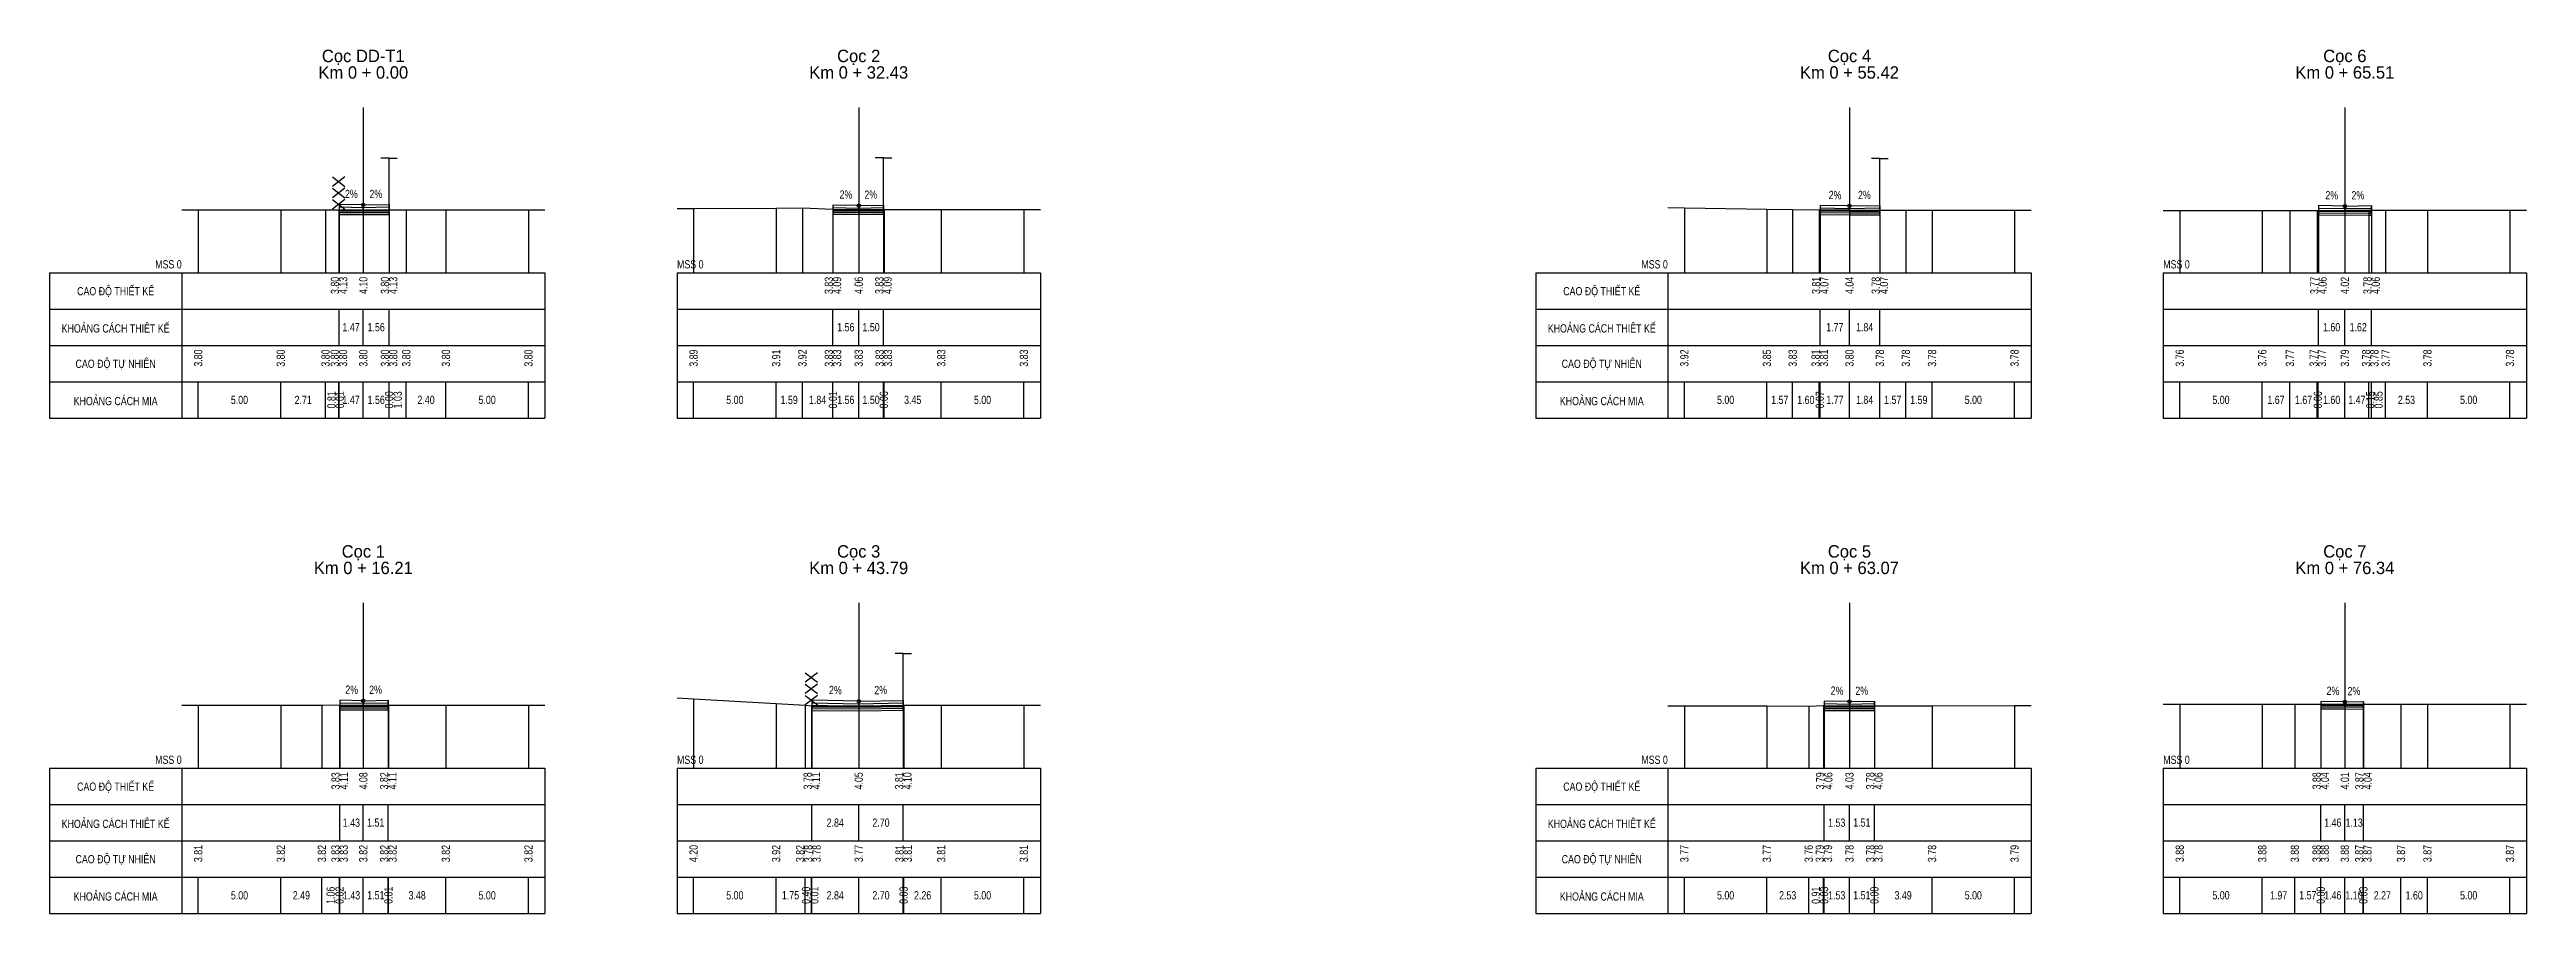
# Model space of a CAD drawing. Header units: inches. Extents: x 285 to 989, y -7 to 128.
# Drawn here: x 778.6 to 928.6, y 12.3 to 64.6 of the extents above; entities that cross this region are included whole.
import ezdxf
from ezdxf.enums import TextEntityAlignment as Align

# ---------------------------------------------------------------- set-up
doc = ezdxf.new("R2010")
doc.units = ezdxf.units.IN
doc.header["$MEASUREMENT"] = 0
for name, color, linetype in [('Bang TN tu nhien', 3, 'Continuous'), ('Dien thiet ke TN', 2, 'Continuous'), ('Duong cu', 8, 'Continuous'), ('Duong do thiet ke', 2, 'Continuous'), ('Duong dong trac ngang tu nhien', 9, 'Continuous'), ('KH_VAT', 8, 'Continuous'), ('Khuon duong1', 14, 'Continuous'), ('Mat duong PD 1', 1, 'Continuous'), ('Taluy', 1, 'Continuous'), ('Trac ngang tu nhien', 3, 'Continuous'), ('TracNgang', 7, 'Continuous')]:
    doc.layers.add(name, color=color, linetype=linetype)
doc.styles.add('BangTN', font='viet buddy.shx', dxfattribs={"width": 0.8})

msp = doc.modelspace()

# ---------------------------------------------------------------- texts
at = {"layer": 'Bang TN tu nhien', "color": 3, "style": 'BangTN', "width": 0.8}
for s, p in [('CAO ĐỘ THIẾT KẾ', (782.57, 50.02)), ('CAO ĐỘ THIẾT KẾ', (872.57, 50.02)), ('KHOẢNG CÁCH THIÊT KẾ', (782.57, 47.82)), ('KHOẢNG CÁCH THIÊT KẾ', (872.57, 47.82)), ('CAO ĐỘ TỰ NHIÊN', (782.57, 45.62)), ('CAO ĐỘ TỰ NHIÊN', (872.57, 45.62)), ('KHOẢNG CÁCH MIA', (782.57, 43.42)), ('KHOẢNG CÁCH MIA', (872.57, 43.42)), ('CAO ĐỘ THIẾT KẾ', (782.57, 20.02)), ('CAO ĐỘ THIẾT KẾ', (872.57, 20.02)), ('KHOẢNG CÁCH THIÊT KẾ', (782.57, 17.82)), ('KHOẢNG CÁCH THIÊT KẾ', (872.57, 17.82)), ('CAO ĐỘ TỰ NHIÊN', (782.57, 15.62)), ('CAO ĐỘ TỰ NHIÊN', (872.57, 15.62)), ('KHOẢNG CÁCH MIA', (782.57, 13.42)), ('KHOẢNG CÁCH MIA', (872.57, 13.42))]:
    msp.add_text(s, height=0.5, dxfattribs=at).set_placement(p, align=Align.MIDDLE)
at = {"layer": 'Dien thiet ke TN', "color": 2, "style": 'BangTN', "width": 0.8}
for rotation, p in [(358.8542, (796.84, 55.49)), (1.1458, (798.34, 55.49)), (358.8542, (826.79, 55.45)), (1.1458, (828.31, 55.45)), (358.8542, (886.69, 55.42)), (1.1458, (888.48, 55.43)), (358.8542, (916.77, 55.41)), (1.1458, (918.37, 55.41)), (358.8542, (796.86, 25.47)), (1.1458, (798.32, 25.47)), (358.8542, (826.15, 25.45)), (1.1458, (828.91, 25.45)), (358.8542, (886.81, 25.41)), (1.1458, (888.32, 25.41)), (358.8542, (916.84, 25.4)), (1.1458, (918.13, 25.39))]:
    msp.add_text('2%', height=0.5, rotation=rotation, dxfattribs=at).set_placement(p, align=Align.BOTTOM_CENTER)
at = {"layer": 'Trac ngang tu nhien', "color": 3, "style": 'BangTN'}
for s, p in [('Cọc DD-T1', (797.57, 63.87)), ('Cọc 2', (827.57, 63.87)), ('Cọc 4', (887.57, 63.87)), ('Cọc 6', (917.57, 63.87)), ('Km 0 + 0.00', (797.57, 62.87)), ('Km 0 + 32.43', (827.57, 62.87)), ('Km 0 + 55.42', (887.57, 62.87)), ('Km 0 + 65.51', (917.57, 62.87)), ('Cọc 1', (797.57, 33.87)), ('Cọc 3', (827.57, 33.87)), ('Cọc 5', (887.57, 33.87)), ('Cọc 7', (917.57, 33.87)), ('Km 0 + 16.21', (797.57, 32.87)), ('Km 0 + 43.79', (827.57, 32.87)), ('Km 0 + 63.07', (887.57, 32.87)), ('Km 0 + 76.34', (917.57, 32.87))]:
    msp.add_text(s, height=0.75, dxfattribs=at).set_placement(p, align=Align.CENTER)
at = {"layer": 'Trac ngang tu nhien', "color": 3, "char_height": 0.5, "style": 'BangTN'}
for insert, attachment_point in [((786.57, 51.37), 9), ((816.57, 51.37), 7), ((876.57, 51.37), 9), ((906.57, 51.37), 7), ((786.57, 21.37), 9), ((816.57, 21.37), 7), ((876.57, 21.37), 9), ((906.57, 21.37), 7)]:
    msp.add_mtext('MSS 0', dxfattribs=dict(at, insert=insert, attachment_point=attachment_point))
at = {"layer": 'TracNgang', "color": 2, "style": 'BangTN', "width": 0.8}
for s, p in [('3.80', (795.85, 50.87)), ('4.13', (796.35, 50.87)), ('4.10', (797.57, 50.87)), ('3.80', (798.88, 50.87)), ('4.13', (799.38, 50.87)), ('3.83', (825.76, 50.87)), ('4.09', (826.26, 50.87)), ('4.06', (827.57, 50.87)), ('3.83', (828.82, 50.87)), ('4.09', (829.32, 50.87)), ('3.81', (885.55, 50.87)), ('4.07', (886.05, 50.87)), ('4.04', (887.57, 50.87)), ('3.78', (889.16, 50.87)), ('4.07', (889.66, 50.87)), ('3.77', (915.72, 50.87)), ('4.06', (916.22, 50.87)), ('4.02', (917.57, 50.87)), ('3.78', (918.94, 50.87)), ('4.06', (919.44, 50.87)), ('3.83', (795.89, 20.87)), ('4.11', (796.39, 20.87)), ('4.08', (797.57, 20.87)), ('3.82', (798.83, 20.87)), ('4.11', (799.33, 20.87)), ('3.78', (824.48, 20.87)), ('4.11', (824.98, 20.87)), ('4.05', (827.57, 20.87)), ('3.81', (830.02, 20.87)), ('4.10', (830.52, 20.87)), ('3.79', (885.79, 20.87)), ('4.06', (886.29, 20.87)), ('4.03', (887.57, 20.87)), ('3.78', (888.83, 20.87)), ('4.06', (889.33, 20.87)), ('3.88', (915.86, 20.87)), ('4.04', (916.36, 20.87)), ('4.01', (917.57, 20.87)), ('3.87', (918.45, 20.87)), ('4.04', (918.95, 20.87))]:
    msp.add_text(s, height=0.5, rotation=90, dxfattribs=at).set_placement(p, align=Align.MIDDLE_RIGHT)
for s, p in [('1.47', (796.83, 47.82)), ('1.56', (798.35, 47.82)), ('1.56', (826.79, 47.82)), ('1.50', (828.32, 47.82)), ('1.77', (886.68, 47.82)), ('1.84', (888.49, 47.82)), ('1.60', (916.77, 47.82)), ('1.62', (918.38, 47.82)), ('1.43', (796.85, 17.82)), ('1.51', (798.32, 17.82)), ('2.84', (826.15, 17.82)), ('2.70', (828.92, 17.82)), ('1.53', (886.8, 17.82)), ('1.51', (888.32, 17.82)), ('1.46', (916.84, 17.82)), ('1.13', (918.13, 17.82))]:
    msp.add_text(s, height=0.5, dxfattribs=at).set_placement(p, align=Align.MIDDLE)
at = {"layer": 'TracNgang', "color": 3, "style": 'BangTN', "width": 0.8}
for s, p in [('3.80', (787.57, 46.47)), ('3.80', (792.57, 46.47)), ('3.80', (795.28, 46.47)), ('3.80', (795.84, 46.47)), ('3.80', (796.34, 46.47)), ('3.80', (797.57, 46.47)), ('3.80', (798.88, 46.47)), ('3.80', (799.38, 46.47)), ('3.80', (800.17, 46.47)), ('3.80', (802.57, 46.47)), ('3.80', (807.57, 46.47)), ('3.89', (817.57, 46.47)), ('3.91', (822.57, 46.47)), ('3.92', (824.16, 46.47)), ('3.83', (825.76, 46.47)), ('3.83', (826.26, 46.47)), ('3.83', (827.57, 46.47)), ('3.83', (828.84, 46.47)), ('3.83', (829.34, 46.47)), ('3.83', (832.57, 46.47)), ('3.83', (837.57, 46.47)), ('3.92', (877.57, 46.47)), ('3.85', (882.57, 46.47)), ('3.83', (884.13, 46.47)), ('3.81', (885.52, 46.47)), ('3.81', (886.02, 46.47)), ('3.80', (887.57, 46.47)), ('3.78', (889.41, 46.47)), ('3.78', (890.98, 46.47)), ('3.78', (892.57, 46.47)), ('3.78', (897.57, 46.47)), ('3.76', (907.57, 46.47)), ('3.76', (912.57, 46.47)), ('3.77', (914.24, 46.47)), ('3.77', (915.68, 46.47)), ('3.77', (916.18, 46.47)), ('3.79', (917.57, 46.47)), ('3.78', (918.86, 46.47)), ('3.78', (919.36, 46.47)), ('3.77', (920.04, 46.47)), ('3.78', (922.57, 46.47)), ('3.78', (927.57, 46.47)), ('3.81', (787.57, 16.47)), ('3.82', (792.57, 16.47)), ('3.82', (795.06, 16.47)), ('3.83', (795.88, 16.47)), ('3.83', (796.38, 16.47)), ('3.82', (797.57, 16.47)), ('3.82', (798.84, 16.47)), ('3.82', (799.34, 16.47)), ('3.82', (802.57, 16.47)), ('3.82', (807.57, 16.47)), ('4.20', (817.57, 16.47)), ('3.92', (822.57, 16.47)), ('3.82', (824.02, 16.47)), ('3.78', (824.52, 16.47)), ('3.78', (825.02, 16.47)), ('3.77', (827.57, 16.47)), ('3.81', (830.04, 16.47)), ('3.81', (830.54, 16.47)), ('3.81', (832.57, 16.47)), ('3.81', (837.57, 16.47)), ('3.77', (877.57, 16.47)), ('3.77', (882.57, 16.47)), ('3.76', (885.1, 16.47)), ('3.79', (885.77, 16.47)), ('3.79', (886.27, 16.47)), ('3.78', (887.57, 16.47)), ('3.78', (888.83, 16.47)), ('3.78', (889.33, 16.47)), ('3.78', (892.57, 16.47)), ('3.79', (897.57, 16.47)), ('3.88', (907.57, 16.47)), ('3.88', (912.57, 16.47)), ('3.88', (914.54, 16.47)), ('3.88', (915.86, 16.47)), ('3.88', (916.36, 16.47)), ('3.88', (917.57, 16.47)), ('3.87', (918.44, 16.47)), ('3.87', (918.94, 16.47)), ('3.87', (920.97, 16.47)), ('3.87', (922.57, 16.47)), ('3.87', (927.57, 16.47))]:
    msp.add_text(s, height=0.5, rotation=90, dxfattribs=at).set_placement(p, align=Align.MIDDLE_RIGHT)
for s, p in [('5.00', (790.07, 43.42)), ('2.71', (793.93, 43.42)), ('1.47', (796.83, 43.42)), ('1.56', (798.35, 43.42)), ('2.40', (801.37, 43.42)), ('5.00', (805.07, 43.42)), ('5.00', (820.07, 43.42)), ('1.59', (823.36, 43.42)), ('1.84', (825.08, 43.42)), ('1.56', (826.79, 43.42)), ('1.50', (828.32, 43.42)), ('3.45', (830.84, 43.42)), ('5.00', (835.07, 43.42)), ('5.00', (880.07, 43.42)), ('1.57', (883.35, 43.42)), ('1.60', (884.93, 43.42)), ('1.77', (886.69, 43.42)), ('1.84', (888.49, 43.42)), ('1.57', (890.19, 43.42)), ('1.59', (891.77, 43.42)), ('5.00', (895.07, 43.42)), ('5.00', (910.07, 43.42)), ('1.67', (913.4, 43.42)), ('1.67', (915.07, 43.42)), ('1.60', (916.77, 43.42)), ('1.47', (918.3, 43.42)), ('2.53', (921.3, 43.42)), ('5.00', (925.07, 43.42)), ('5.00', (790.07, 13.42)), ('2.49', (793.82, 13.42)), ('1.43', (796.86, 13.42)), ('1.51', (798.33, 13.42)), ('3.48', (800.83, 13.42)), ('5.00', (805.07, 13.42)), ('5.00', (820.07, 13.42)), ('1.75', (823.44, 13.42)), ('2.84', (826.15, 13.42)), ('2.70', (828.92, 13.42)), ('2.26', (831.44, 13.42)), ('5.00', (835.07, 13.42)), ('5.00', (880.07, 13.42)), ('2.53', (883.83, 13.42)), ('1.53', (886.8, 13.42)), ('1.51', (888.32, 13.42)), ('3.49', (890.82, 13.42)), ('5.00', (895.07, 13.42)), ('5.00', (910.07, 13.42)), ('1.97', (913.56, 13.42)), ('1.57', (915.33, 13.42)), ('1.46', (916.84, 13.42)), ('1.10', (918.12, 13.42)), ('2.27', (919.84, 13.42)), ('1.60', (921.77, 13.42)), ('5.00', (925.07, 13.42))]:
    msp.add_text(s, height=0.5, dxfattribs=at).set_placement(p, align=Align.MIDDLE)
for s, p in [('0.81', (795.64, 43.42)), ('0.01', (796.14, 43.42)), ('0.00', (799.13, 43.42)), ('1.03', (799.65, 43.42)), ('0.01', (826.01, 43.42)), ('0.06', (829.09, 43.42)), ('0.07', (885.77, 43.42)), ('0.06', (915.93, 43.42)), ('0.15', (919.11, 43.42)), ('0.85', (919.61, 43.42)), ('1.06', (795.59, 13.42)), ('0.02', (796.13, 13.42)), ('0.01', (799.09, 13.42)), ('0.40', (824.38, 13.42)), ('0.01', (824.88, 13.42)), ('0.03', (830.29, 13.42)), ('0.91', (885.53, 13.42)), ('0.03', (886.03, 13.42)), ('0.00', (889.08, 13.42)), ('0.00', (916.11, 13.42)), ('0.03', (918.69, 13.42))]:
    msp.add_text(s, height=0.5, rotation=90, dxfattribs=at).set_placement(p, align=Align.MIDDLE)

# ---------------------------------------------------------------- blocks, each defined once
blk = doc.blocks.new('HANGRAO')
at = {"color": 2, "linetype": 'Continuous'}
for p, q in [((-1.32, 6.67), (1.16, 4.76)), ((1.16, 6.67), (-1.32, 4.76)), ((1.16, 4.38), (-1.32, 2.47)), ((-1.32, 4.38), (1.16, 2.47)), ((-1.32, 2.09), (1.16, 0.18)), ((1.16, 2.09), (-1.32, 0.18))]:
    blk.add_line(p, q, dxfattribs=at)
blk = doc.blocks.new('ChieuDungVat3.dwg')
at = {"layer": 'KH_VAT', "color": 1, "xscale": 1.5, "yscale": 1.5, "zscale": 1.5}
blk.add_blockref('HANGRAO', (0, 0), dxfattribs=at)
blk = doc.blocks.new('CHIEUDUNGVAT12')
at = {"layer": 'KH_VAT', "color": 1}
for q in [(-2.5, 15.63), (2.5, 15.63)]:
    blk.add_line((0, 15.63), q, dxfattribs=at)
at = {"layer": 'KH_VAT', "color": 7}
blk.add_lwpolyline([(0, 0), (0, 15.63)], dxfattribs=at)
blk = doc.blocks.new('ChieuDungVat4.dwg')
at = {"layer": 'KH_VAT', "color": 1}
blk.add_blockref('CHIEUDUNGVAT12', (0, 0), dxfattribs=at)

# ---------------------------------------------------------------- linework, layer by layer
at = {"layer": 'Bang TN tu nhien', "color": 3}
for p, q in [((797.57, 61.12), (797.57, 51.12)), ((827.57, 61.12), (827.57, 51.12)), ((887.57, 61.12), (887.57, 51.12)), ((917.57, 61.12), (917.57, 51.12)), ((778.57, 51.12), (778.57, 42.32)), ((778.57, 51.12), (808.57, 51.12)), ((786.57, 51.12), (786.57, 42.32)), ((808.57, 51.12), (808.57, 42.32)), ((816.57, 51.12), (816.57, 42.32)), ((816.57, 51.12), (838.57, 51.12)), ((838.57, 51.12), (838.57, 42.32)), ((868.57, 51.12), (868.57, 42.32)), ((868.57, 51.12), (898.57, 51.12)), ((876.57, 51.12), (876.57, 42.32)), ((898.57, 51.12), (898.57, 42.32)), ((906.57, 51.12), (906.57, 42.32)), ((906.57, 51.12), (928.57, 51.12)), ((928.57, 51.12), (928.57, 42.32)), ((778.57, 48.92), (808.57, 48.92)), ((816.57, 48.92), (838.57, 48.92)), ((868.57, 48.92), (898.57, 48.92)), ((906.57, 48.92), (928.57, 48.92)), ((778.57, 46.72), (808.57, 46.72)), ((816.57, 46.72), (838.57, 46.72)), ((868.57, 46.72), (898.57, 46.72)), ((906.57, 46.72), (928.57, 46.72)), ((778.57, 44.52), (808.57, 44.52)), ((816.57, 44.52), (838.57, 44.52)), ((868.57, 44.52), (898.57, 44.52)), ((906.57, 44.52), (928.57, 44.52)), ((778.57, 42.32), (808.57, 42.32)), ((816.57, 42.32), (838.57, 42.32)), ((868.57, 42.32), (898.57, 42.32)), ((906.57, 42.32), (928.57, 42.32)), ((797.57, 31.12), (797.57, 21.12)), ((827.57, 31.12), (827.57, 21.12)), ((887.57, 31.12), (887.57, 21.12)), ((917.57, 31.12), (917.57, 21.12)), ((778.57, 21.12), (778.57, 12.32)), ((778.57, 21.12), (808.57, 21.12)), ((786.57, 21.12), (786.57, 12.32)), ((808.57, 21.12), (808.57, 12.32)), ((816.57, 21.12), (816.57, 12.32)), ((816.57, 21.12), (838.57, 21.12)), ((838.57, 21.12), (838.57, 12.32)), ((868.57, 21.12), (868.57, 12.32)), ((868.57, 21.12), (898.57, 21.12)), ((876.57, 21.12), (876.57, 12.32)), ((898.57, 21.12), (898.57, 12.32)), ((906.57, 21.12), (906.57, 12.32)), ((906.57, 21.12), (928.57, 21.12)), ((928.57, 21.12), (928.57, 12.32)), ((778.57, 18.92), (808.57, 18.92)), ((816.57, 18.92), (838.57, 18.92)), ((868.57, 18.92), (898.57, 18.92)), ((906.57, 18.92), (928.57, 18.92)), ((778.57, 16.72), (808.57, 16.72)), ((816.57, 16.72), (838.57, 16.72)), ((868.57, 16.72), (898.57, 16.72)), ((906.57, 16.72), (928.57, 16.72)), ((778.57, 14.52), (808.57, 14.52)), ((816.57, 14.52), (838.57, 14.52)), ((868.57, 14.52), (898.57, 14.52)), ((906.57, 14.52), (928.57, 14.52)), ((778.57, 12.32), (808.57, 12.32)), ((816.57, 12.32), (838.57, 12.32)), ((868.57, 12.32), (898.57, 12.32)), ((906.57, 12.32), (928.57, 12.32))]:
    msp.add_line(p, q, dxfattribs=at)
at = {"layer": 'Dien thiet ke TN'}
for p, q in [((796.1, 55.25), (796.1, 51.12)), ((796.1, 55.25), (796.1, 51.12)), ((796.1, 55.25), (796.1, 51.12)), ((796.1, 55.25), (796.1, 51.12)), ((796.1, 55.25), (796.1, 51.12)), ((797.57, 55.22), (797.57, 51.12)), ((797.57, 55.22), (797.57, 51.12)), ((799.13, 55.25), (799.13, 51.12)), ((799.13, 55.25), (799.13, 51.12)), ((799.13, 55.25), (799.13, 51.12)), ((799.13, 55.25), (799.13, 51.12)), ((799.13, 55.25), (799.13, 51.12)), ((826.01, 55.21), (826.01, 51.12)), ((826.01, 55.21), (826.01, 51.12)), ((826.01, 55.21), (826.01, 51.12)), ((826.01, 55.21), (826.01, 51.12)), ((826.01, 55.21), (826.01, 51.12)), ((827.57, 55.18), (827.57, 51.12)), ((827.57, 55.18), (827.57, 51.12)), ((829.07, 55.21), (829.07, 51.12)), ((829.07, 55.21), (829.07, 51.12)), ((829.07, 55.21), (829.07, 51.12)), ((829.07, 55.21), (829.07, 51.12)), ((829.07, 55.21), (829.07, 51.12)), ((885.8, 55.19), (885.8, 51.12)), ((885.8, 55.19), (885.8, 51.12)), ((885.8, 55.19), (885.8, 51.12)), ((885.8, 55.19), (885.8, 51.12)), ((885.8, 55.19), (885.8, 51.12)), ((887.57, 55.16), (887.57, 51.12)), ((887.57, 55.16), (887.57, 51.12)), ((889.41, 55.19), (889.41, 51.12)), ((889.41, 55.19), (889.41, 51.12)), ((889.41, 55.19), (889.41, 51.12)), ((889.41, 55.19), (889.41, 51.12)), ((889.41, 55.19), (889.41, 51.12)), ((915.97, 55.18), (915.97, 51.12)), ((915.97, 55.18), (915.97, 51.12)), ((915.97, 55.18), (915.97, 51.12)), ((915.97, 55.18), (915.97, 51.12)), ((915.97, 55.18), (915.97, 51.12)), ((917.57, 55.15), (917.57, 51.12)), ((917.57, 55.15), (917.57, 51.12)), ((919.19, 55.18), (919.19, 51.12)), ((919.19, 55.18), (919.19, 51.12)), ((919.19, 55.18), (919.19, 51.12)), ((919.19, 55.18), (919.19, 51.12)), ((919.19, 55.18), (919.19, 51.12)), ((796.14, 25.23), (796.14, 21.12)), ((796.14, 25.23), (796.14, 21.12)), ((796.14, 25.23), (796.14, 21.12)), ((796.14, 25.23), (796.14, 21.12)), ((796.14, 25.23), (796.14, 21.12)), ((797.57, 25.2), (797.57, 21.12)), ((797.57, 25.2), (797.57, 21.12)), ((799.08, 25.23), (799.08, 21.12)), ((799.08, 25.23), (799.08, 21.12)), ((799.08, 25.23), (799.08, 21.12)), ((799.08, 25.23), (799.08, 21.12)), ((799.08, 25.23), (799.08, 21.12)), ((824.73, 25.23), (824.73, 21.12)), ((824.73, 25.23), (824.73, 21.12)), ((824.73, 25.23), (824.73, 21.12)), ((824.73, 25.23), (824.73, 21.12)), ((824.73, 25.23), (824.73, 21.12)), ((827.57, 25.17), (827.57, 21.12)), ((827.57, 25.17), (827.57, 21.12)), ((830.27, 25.22), (830.27, 21.12)), ((830.27, 25.22), (830.27, 21.12)), ((830.27, 25.22), (830.27, 21.12)), ((830.27, 25.22), (830.27, 21.12)), ((830.27, 25.22), (830.27, 21.12)), ((886.04, 25.18), (886.04, 21.12)), ((886.04, 25.18), (886.04, 21.12)), ((886.04, 25.18), (886.04, 21.12)), ((886.04, 25.18), (886.04, 21.12)), ((886.04, 25.18), (886.04, 21.12)), ((887.57, 25.15), (887.57, 21.12)), ((887.57, 25.15), (887.57, 21.12)), ((889.08, 25.18), (889.08, 21.12)), ((889.08, 25.18), (889.08, 21.12)), ((889.08, 25.18), (889.08, 21.12)), ((889.08, 25.18), (889.08, 21.12)), ((889.08, 25.18), (889.08, 21.12)), ((916.11, 25.16), (916.11, 21.12)), ((916.11, 25.16), (916.11, 21.12)), ((916.11, 25.16), (916.11, 21.12)), ((916.11, 25.16), (916.11, 21.12)), ((916.11, 25.16), (916.11, 21.12)), ((917.57, 25.13), (917.57, 21.12)), ((917.57, 25.13), (917.57, 21.12)), ((918.7, 25.16), (918.7, 21.12)), ((918.7, 25.16), (918.7, 21.12)), ((918.7, 25.16), (918.7, 21.12)), ((918.7, 25.16), (918.7, 21.12)), ((918.7, 25.16), (918.7, 21.12))]:
    msp.add_line(p, q, dxfattribs=at)
at = {"layer": 'Duong cu'}
for points in [[(796.1, 54.92), (796.1, 54.64), (797.57, 54.64), (799.13, 54.64), (799.13, 54.64), (799.13, 54.92)], [(796.1, 54.86), (797.57, 54.86), (799.13, 54.86), (799.13, 54.86)], [(796.1, 54.76), (797.57, 54.76), (799.13, 54.76), (799.13, 54.76)], [(826.01, 54.96), (826.01, 54.67), (827.57, 54.66), (829.07, 54.66), (829.07, 54.95)], [(826.01, 54.89), (827.57, 54.88), (829.07, 54.88)], [(826.01, 54.79), (827.57, 54.78), (829.07, 54.78)], [(885.73, 54.93), (885.73, 54.64), (885.8, 54.64), (887.57, 54.63), (889.41, 54.62), (889.41, 54.91)], [(885.73, 54.86), (885.8, 54.86), (887.57, 54.85), (889.41, 54.84)], [(885.73, 54.76), (885.8, 54.76), (887.57, 54.75), (889.41, 54.74)], [(915.9, 54.89), (915.9, 54.6), (915.96, 54.6), (917.57, 54.62), (919.03, 54.61), (919.19, 54.61), (919.19, 54.9)], [(915.9, 54.82), (915.96, 54.82), (917.57, 54.84), (919.03, 54.83), (919.19, 54.83)], [(915.9, 54.72), (915.96, 54.72), (917.57, 54.74), (919.03, 54.73), (919.19, 54.73)], [(796.13, 24.95), (796.13, 24.66), (796.14, 24.66), (797.57, 24.65), (799.08, 24.65), (799.08, 24.94)], [(796.13, 24.88), (796.14, 24.88), (797.57, 24.87), (799.08, 24.87)], [(796.13, 24.78), (796.14, 24.78), (797.57, 24.77), (799.08, 24.77)], [(824.73, 24.9), (824.73, 24.61), (827.57, 24.6), (830.27, 24.64), (830.27, 24.93)], [(824.73, 24.83), (827.57, 24.82), (830.27, 24.86)], [(824.73, 24.73), (827.57, 24.72), (830.27, 24.76)], [(886, 24.91), (886, 24.62), (886.04, 24.62), (887.57, 24.61), (889.08, 24.61), (889.08, 24.9)], [(886, 24.84), (886.04, 24.84), (887.57, 24.83), (889.08, 24.83)], [(886, 24.74), (886.04, 24.74), (887.57, 24.73), (889.08, 24.73)], [(916.11, 25), (916.11, 24.71), (917.57, 24.71), (918.67, 24.7), (918.7, 24.7), (918.7, 24.99)], [(916.11, 24.93), (917.57, 24.93), (918.67, 24.92), (918.7, 24.92)], [(916.11, 24.83), (917.57, 24.83), (918.67, 24.82), (918.7, 24.82)]]:
    msp.add_lwpolyline(points, dxfattribs=at)
at = {"layer": 'Duong do thiet ke', "color": 1}
for centre in [(797.57, 55.22), (827.57, 55.18), (887.57, 55.16), (917.57, 55.15), (797.57, 25.2), (827.57, 25.17), (887.57, 25.15), (917.57, 25.13)]:
    msp.add_circle(centre, 0.1, dxfattribs=at)
at = {"layer": 'Duong dong trac ngang tu nhien', "color": 8}
for p, q in [((787.57, 54.92), (787.57, 51.12)), ((792.57, 54.92), (792.57, 51.12)), ((795.28, 54.92), (795.28, 51.12)), ((796.09, 54.92), (796.09, 51.12)), ((796.1, 54.92), (796.1, 51.12)), ((797.57, 54.92), (797.57, 51.12)), ((799.13, 54.92), (799.13, 51.12)), ((799.13, 54.92), (799.13, 51.12)), ((800.17, 54.92), (800.17, 51.12)), ((802.57, 54.92), (802.57, 51.12)), ((807.57, 54.92), (807.57, 51.12)), ((817.57, 55.01), (817.57, 51.12)), ((822.57, 55.03), (822.57, 51.12)), ((824.16, 55.04), (824.16, 51.12)), ((826, 54.96), (826, 51.12)), ((826.01, 54.96), (826.01, 51.12)), ((827.57, 54.95), (827.57, 51.12)), ((829.07, 54.95), (829.07, 51.12)), ((829.12, 54.95), (829.12, 51.12)), ((832.57, 54.95), (832.57, 51.12)), ((837.57, 54.95), (837.57, 51.12)), ((877.57, 55.04), (877.57, 51.12)), ((882.57, 54.97), (882.57, 51.12)), ((884.13, 54.95), (884.13, 51.12)), ((885.73, 54.93), (885.73, 51.12)), ((885.8, 54.93), (885.8, 51.12)), ((887.57, 54.92), (887.57, 51.12)), ((889.41, 54.91), (889.41, 51.12)), ((890.98, 54.9), (890.98, 51.12)), ((892.57, 54.9), (892.57, 51.12)), ((897.57, 54.9), (897.57, 51.12)), ((907.57, 54.88), (907.57, 51.12)), ((912.57, 54.89), (912.57, 51.12)), ((914.24, 54.89), (914.24, 51.12)), ((915.9, 54.89), (915.9, 51.12)), ((915.96, 54.89), (915.96, 51.12)), ((917.57, 54.91), (917.57, 51.12)), ((919.03, 54.9), (919.03, 51.12)), ((919.19, 54.9), (919.19, 51.12)), ((920.04, 54.9), (920.04, 51.12)), ((922.57, 54.9), (922.57, 51.12)), ((927.57, 54.9), (927.57, 51.12)), ((787.57, 24.93), (787.57, 21.12)), ((792.57, 24.94), (792.57, 21.12)), ((795.06, 24.94), (795.06, 21.12)), ((796.13, 24.95), (796.13, 21.12)), ((796.14, 24.95), (796.14, 21.12)), ((797.57, 24.94), (797.57, 21.12)), ((799.08, 24.94), (799.08, 21.12)), ((799.09, 24.94), (799.09, 21.12)), ((802.57, 24.94), (802.57, 21.12)), ((807.57, 24.94), (807.57, 21.12)), ((817.57, 25.32), (817.57, 21.12)), ((822.57, 25.04), (822.57, 21.12)), ((824.32, 24.94), (824.32, 21.12)), ((824.72, 24.9), (824.72, 21.12)), ((824.73, 24.9), (824.73, 21.12)), ((827.57, 24.89), (827.57, 21.12)), ((830.27, 24.93), (830.27, 21.12)), ((830.31, 24.93), (830.31, 21.12)), ((832.57, 24.93), (832.57, 21.12)), ((837.57, 24.93), (837.57, 21.12)), ((877.57, 24.89), (877.57, 21.12)), ((882.57, 24.89), (882.57, 21.12)), ((885.1, 24.88), (885.1, 21.12)), ((886, 24.91), (886, 21.12)), ((886.04, 24.91), (886.04, 21.12)), ((887.57, 24.9), (887.57, 21.12)), ((889.08, 24.9), (889.08, 21.12)), ((889.08, 24.9), (889.08, 21.12)), ((892.57, 24.9), (892.57, 21.12)), ((897.57, 24.91), (897.57, 21.12)), ((907.57, 25), (907.57, 21.12)), ((912.57, 25), (912.57, 21.12)), ((914.54, 25), (914.54, 21.12)), ((916.11, 25), (916.11, 21.12)), ((916.11, 25), (916.11, 21.12)), ((917.57, 25), (917.57, 21.12)), ((918.67, 24.99), (918.67, 21.12)), ((918.7, 24.99), (918.7, 21.12)), ((920.97, 24.99), (920.97, 21.12)), ((922.57, 24.99), (922.57, 21.12)), ((927.57, 24.99), (927.57, 21.12))]:
    msp.add_line(p, q, dxfattribs=at)
at = {"layer": 'Khuon duong1', "color": 2}
for points in [[(796.1, 55.25), (796.1, 55.1), (796.1, 54.95), (797.57, 54.92), (797.57, 55.07), (797.57, 55.22)], [(797.57, 55.22), (797.57, 55.07), (797.57, 54.92), (799.13, 54.95), (799.13, 55.1), (799.13, 55.25)], [(826.01, 55.21), (826.01, 55.06), (826.01, 54.91), (827.57, 54.88), (827.57, 55.03), (827.57, 55.18)], [(827.57, 55.18), (827.57, 55.03), (827.57, 54.88), (829.07, 54.91), (829.07, 55.06), (829.07, 55.21)], [(885.8, 55.19), (885.8, 55.04), (885.8, 54.89), (887.57, 54.86), (887.57, 55.01), (887.57, 55.16)], [(887.57, 55.16), (887.57, 55.01), (887.57, 54.86), (889.41, 54.89), (889.41, 55.04), (889.41, 55.19)], [(915.97, 55.18), (915.97, 55.03), (915.97, 54.88), (917.57, 54.85), (917.57, 55), (917.57, 55.15)], [(917.57, 55.15), (917.57, 55), (917.57, 54.85), (919.19, 54.88), (919.19, 55.03), (919.19, 55.18)], [(796.14, 25.23), (796.14, 25.08), (796.14, 24.93), (797.57, 24.9), (797.57, 25.05), (797.57, 25.2)], [(797.57, 25.2), (797.57, 25.05), (797.57, 24.9), (799.08, 24.93), (799.08, 25.08), (799.08, 25.23)], [(824.73, 25.23), (824.73, 25.08), (824.73, 24.93), (827.57, 24.87), (827.57, 25.02), (827.57, 25.17)], [(827.57, 25.17), (827.57, 25.02), (827.57, 24.87), (830.27, 24.92), (830.27, 25.07), (830.27, 25.22)], [(886.04, 25.18), (886.04, 25.03), (886.04, 24.88), (887.57, 24.85), (887.57, 25), (887.57, 25.15)], [(887.57, 25.15), (887.57, 25), (887.57, 24.85), (889.08, 24.88), (889.08, 25.03), (889.08, 25.18)], [(916.11, 25.16), (916.11, 25.01), (916.11, 24.86), (917.57, 24.83), (917.57, 24.98), (917.57, 25.13)], [(917.57, 25.13), (917.57, 24.98), (917.57, 24.83), (918.7, 24.86), (918.7, 25.01), (918.7, 25.16)]]:
    msp.add_lwpolyline(points, dxfattribs=at)
at = {"layer": 'Khuon duong1', "color": 1}
for points in [[(796.1, 55.1), (797.57, 55.07)], [(797.57, 55.07), (799.13, 55.1)], [(826.01, 55.06), (827.57, 55.03)], [(827.57, 55.03), (829.07, 55.06)], [(885.8, 55.04), (887.57, 55.01)], [(887.57, 55.01), (889.41, 55.04)], [(915.97, 55.03), (917.57, 55)], [(917.57, 55), (919.19, 55.03)], [(796.14, 25.08), (797.57, 25.05)], [(797.57, 25.05), (799.08, 25.08)], [(824.73, 25.08), (827.57, 25.02)], [(827.57, 25.02), (830.27, 25.07)], [(886.04, 25.03), (887.57, 25)], [(887.57, 25), (889.08, 25.03)], [(916.11, 25.01), (917.57, 24.98)], [(917.57, 24.98), (918.7, 25.01)]]:
    msp.add_lwpolyline(points, dxfattribs=at)
at = {"layer": 'Mat duong PD 1'}
for points in [[(797.57, 55.22), (796.1, 55.25)], [(797.57, 55.22), (799.13, 55.25)], [(827.57, 55.18), (826.01, 55.21)], [(827.57, 55.18), (829.07, 55.21)], [(887.57, 55.16), (885.8, 55.19)], [(887.57, 55.16), (889.41, 55.19)], [(917.57, 55.15), (915.97, 55.18)], [(917.57, 55.15), (919.19, 55.18)], [(797.57, 25.2), (796.14, 25.23)], [(797.57, 25.2), (799.08, 25.23)], [(827.57, 25.17), (824.73, 25.23)], [(827.57, 25.17), (830.27, 25.22)], [(887.57, 25.15), (886.04, 25.18)], [(887.57, 25.15), (889.08, 25.18)], [(917.57, 25.13), (916.11, 25.16)], [(917.57, 25.13), (918.7, 25.16)]]:
    msp.add_lwpolyline(points, dxfattribs=at)
at = {"layer": 'Taluy'}
for points in [[(796.1, 55.25), (796.1, 54.92), (796.1, 54.92)], [(799.13, 55.25), (799.13, 54.92), (799.13, 54.92)], [(826.01, 55.21), (826.01, 54.96), (826.01, 54.96)], [(829.07, 55.21), (829.07, 54.95), (829.07, 54.95)], [(885.8, 55.19), (885.8, 54.93), (885.8, 54.93)], [(889.41, 55.19), (889.41, 54.91), (889.41, 54.91)], [(915.97, 55.18), (915.97, 54.89), (915.97, 54.89)], [(919.19, 55.18), (919.19, 54.9), (919.19, 54.9)], [(796.14, 25.23), (796.14, 24.95), (796.14, 24.95)], [(799.08, 25.23), (799.08, 24.94), (799.08, 24.94)], [(824.73, 25.23), (824.73, 24.9), (824.73, 24.9)], [(830.27, 25.22), (830.27, 24.93), (830.27, 24.93)], [(886.04, 25.18), (886.04, 24.91), (886.04, 24.91)], [(889.08, 25.18), (889.08, 24.9), (889.08, 24.9)], [(916.11, 25.16), (916.11, 25), (916.11, 25)], [(918.7, 25.16), (918.7, 24.99), (918.7, 24.99)]]:
    msp.add_lwpolyline(points, dxfattribs=at)
at = {"layer": 'Trac ngang tu nhien', "color": 3}
for points in [[(786.57, 54.92), (787.57, 54.92), (792.57, 54.92), (795.28, 54.92), (796.09, 54.92), (796.1, 54.92), (797.57, 54.92), (799.13, 54.92), (799.13, 54.92), (800.17, 54.92), (802.57, 54.92), (807.57, 54.92), (808.57, 54.92)], [(816.57, 55.01), (817.57, 55.01), (822.57, 55.03), (824.16, 55.04), (826, 54.96), (826.01, 54.96), (827.57, 54.95), (829.07, 54.95), (829.12, 54.95), (832.57, 54.95), (837.57, 54.95), (838.57, 54.95)], [(876.57, 55.06), (877.57, 55.04), (882.57, 54.97), (884.13, 54.95), (885.73, 54.93), (885.8, 54.93), (887.57, 54.92), (889.41, 54.91), (890.98, 54.9), (892.57, 54.9), (897.57, 54.9), (898.57, 54.9)], [(906.57, 54.88), (907.57, 54.88), (912.57, 54.89), (914.24, 54.89), (915.9, 54.89), (915.96, 54.89), (917.57, 54.91), (919.03, 54.9), (919.19, 54.9), (920.04, 54.9), (922.57, 54.9), (927.57, 54.9), (928.57, 54.9)], [(786.57, 24.93), (787.57, 24.93), (792.57, 24.94), (795.06, 24.94), (796.13, 24.95), (796.14, 24.95), (797.57, 24.94), (799.08, 24.94), (799.09, 24.94), (802.57, 24.94), (807.57, 24.94), (808.57, 24.94)], [(816.57, 25.37), (817.57, 25.32), (822.57, 25.04), (824.32, 24.94), (824.72, 24.9), (824.73, 24.9), (827.57, 24.89), (830.27, 24.93), (830.31, 24.93), (832.57, 24.93), (837.57, 24.93), (838.57, 24.93)], [(876.57, 24.89), (877.57, 24.89), (882.57, 24.89), (885.1, 24.88), (886, 24.91), (886.04, 24.91), (887.57, 24.9), (889.08, 24.9), (889.08, 24.9), (892.57, 24.9), (897.57, 24.91), (898.57, 24.91)], [(906.57, 25), (907.57, 25), (912.57, 25), (914.54, 25), (916.11, 25), (916.11, 25), (917.57, 25), (918.67, 24.99), (918.7, 24.99), (920.97, 24.99), (922.57, 24.99), (927.57, 24.99), (928.57, 24.99)]]:
    msp.add_lwpolyline(points, dxfattribs=at)
at = {"layer": 'TracNgang', "color": 2}
for p, q in [((796.1, 46.72), (796.1, 48.92)), ((797.57, 46.72), (797.57, 48.92)), ((799.13, 46.72), (799.13, 48.92)), ((826.01, 46.72), (826.01, 48.92)), ((827.57, 46.72), (827.57, 48.92)), ((829.07, 46.72), (829.07, 48.92)), ((885.8, 46.72), (885.8, 48.92)), ((887.57, 46.72), (887.57, 48.92)), ((889.41, 46.72), (889.41, 48.92)), ((915.97, 46.72), (915.97, 48.92)), ((917.57, 46.72), (917.57, 48.92)), ((919.19, 46.72), (919.19, 48.92)), ((796.14, 16.72), (796.14, 18.92)), ((797.57, 16.72), (797.57, 18.92)), ((799.08, 16.72), (799.08, 18.92)), ((824.73, 16.72), (824.73, 18.92)), ((827.57, 16.72), (827.57, 18.92)), ((830.27, 16.72), (830.27, 18.92)), ((886.04, 16.72), (886.04, 18.92)), ((887.57, 16.72), (887.57, 18.92)), ((889.08, 16.72), (889.08, 18.92)), ((916.11, 16.72), (916.11, 18.92)), ((917.57, 16.72), (917.57, 18.92)), ((918.7, 16.72), (918.7, 18.92))]:
    msp.add_line(p, q, dxfattribs=at)
at = {"layer": 'TracNgang', "color": 3}
for p, q in [((787.57, 42.32), (787.57, 44.52)), ((792.57, 42.32), (792.57, 44.52)), ((795.28, 42.32), (795.28, 44.52)), ((796.09, 42.32), (796.09, 44.52)), ((796.1, 42.32), (796.1, 44.52)), ((797.57, 42.32), (797.57, 44.52)), ((799.13, 42.32), (799.13, 44.52)), ((799.13, 42.32), (799.13, 44.52)), ((800.17, 42.32), (800.17, 44.52)), ((802.57, 42.32), (802.57, 44.52)), ((807.57, 42.32), (807.57, 44.52)), ((817.57, 42.32), (817.57, 44.52)), ((822.57, 42.32), (822.57, 44.52)), ((824.16, 42.32), (824.16, 44.52)), ((826, 42.32), (826, 44.52)), ((826.01, 42.32), (826.01, 44.52)), ((827.57, 42.32), (827.57, 44.52)), ((829.07, 42.32), (829.07, 44.52)), ((829.12, 42.32), (829.12, 44.52)), ((832.57, 42.32), (832.57, 44.52)), ((837.57, 42.32), (837.57, 44.52)), ((877.57, 42.32), (877.57, 44.52)), ((882.57, 42.32), (882.57, 44.52)), ((884.13, 42.32), (884.13, 44.52)), ((885.73, 42.32), (885.73, 44.52)), ((885.8, 42.32), (885.8, 44.52)), ((887.57, 42.32), (887.57, 44.52)), ((889.41, 42.32), (889.41, 44.52)), ((890.98, 42.32), (890.98, 44.52)), ((892.57, 42.32), (892.57, 44.52)), ((897.57, 42.32), (897.57, 44.52)), ((907.57, 42.32), (907.57, 44.52)), ((912.57, 42.32), (912.57, 44.52)), ((914.24, 42.32), (914.24, 44.52)), ((915.9, 42.32), (915.9, 44.52)), ((915.96, 42.32), (915.96, 44.52)), ((917.57, 42.32), (917.57, 44.52)), ((919.03, 42.32), (919.03, 44.52)), ((919.19, 42.32), (919.19, 44.52)), ((920.04, 42.32), (920.04, 44.52)), ((922.57, 42.32), (922.57, 44.52)), ((927.57, 42.32), (927.57, 44.52)), ((787.57, 12.32), (787.57, 14.52)), ((792.57, 12.32), (792.57, 14.52)), ((795.06, 12.32), (795.06, 14.52)), ((796.13, 12.32), (796.13, 14.52)), ((796.14, 12.32), (796.14, 14.52)), ((797.57, 12.32), (797.57, 14.52)), ((799.08, 12.32), (799.08, 14.52)), ((799.09, 12.32), (799.09, 14.52)), ((802.57, 12.32), (802.57, 14.52)), ((807.57, 12.32), (807.57, 14.52)), ((817.57, 12.32), (817.57, 14.52)), ((822.57, 12.32), (822.57, 14.52)), ((824.32, 12.32), (824.32, 14.52)), ((824.72, 12.32), (824.72, 14.52)), ((824.73, 12.32), (824.73, 14.52)), ((827.57, 12.32), (827.57, 14.52)), ((830.27, 12.32), (830.27, 14.52)), ((830.31, 12.32), (830.31, 14.52)), ((832.57, 12.32), (832.57, 14.52)), ((837.57, 12.32), (837.57, 14.52)), ((877.57, 12.32), (877.57, 14.52)), ((882.57, 12.32), (882.57, 14.52)), ((885.1, 12.32), (885.1, 14.52)), ((886, 12.32), (886, 14.52)), ((886.04, 12.32), (886.04, 14.52)), ((887.57, 12.32), (887.57, 14.52)), ((889.08, 12.32), (889.08, 14.52)), ((889.08, 12.32), (889.08, 14.52)), ((892.57, 12.32), (892.57, 14.52)), ((897.57, 12.32), (897.57, 14.52)), ((907.57, 12.32), (907.57, 14.52)), ((912.57, 12.32), (912.57, 14.52)), ((914.54, 12.32), (914.54, 14.52)), ((916.11, 12.32), (916.11, 14.52)), ((916.11, 12.32), (916.11, 14.52)), ((917.57, 12.32), (917.57, 14.52)), ((918.67, 12.32), (918.67, 14.52)), ((918.7, 12.32), (918.7, 14.52)), ((920.97, 12.32), (920.97, 14.52)), ((922.57, 12.32), (922.57, 14.52)), ((927.57, 12.32), (927.57, 14.52))]:
    msp.add_line(p, q, dxfattribs=at)

# ---------------------------------------------------------------- block references
at = {"color": 3, "xscale": 0.1999999999999886, "yscale": 0.1999999999999993, "zscale": 0.2}
for name, p in [('ChieuDungVat4.dwg', (799.13, 54.92)), ('ChieuDungVat4.dwg', (829.07, 54.95)), ('ChieuDungVat4.dwg', (889.41, 54.91)), ('ChieuDungVat3.dwg', (796.1, 54.92)), ('ChieuDungVat4.dwg', (830.27, 24.93)), ('ChieuDungVat3.dwg', (824.73, 24.9))]:
    msp.add_blockref(name, p, dxfattribs=at)

msp.set_redraw_order([(e.dxf.handle, doc.entitydb.next_handle()) for e in msp.query("TEXT MTEXT ATTDEF DIMENSION ARC_DIMENSION")])  # texts and dimensions are drawn at this point

doc.saveas('drawing.dxf')
